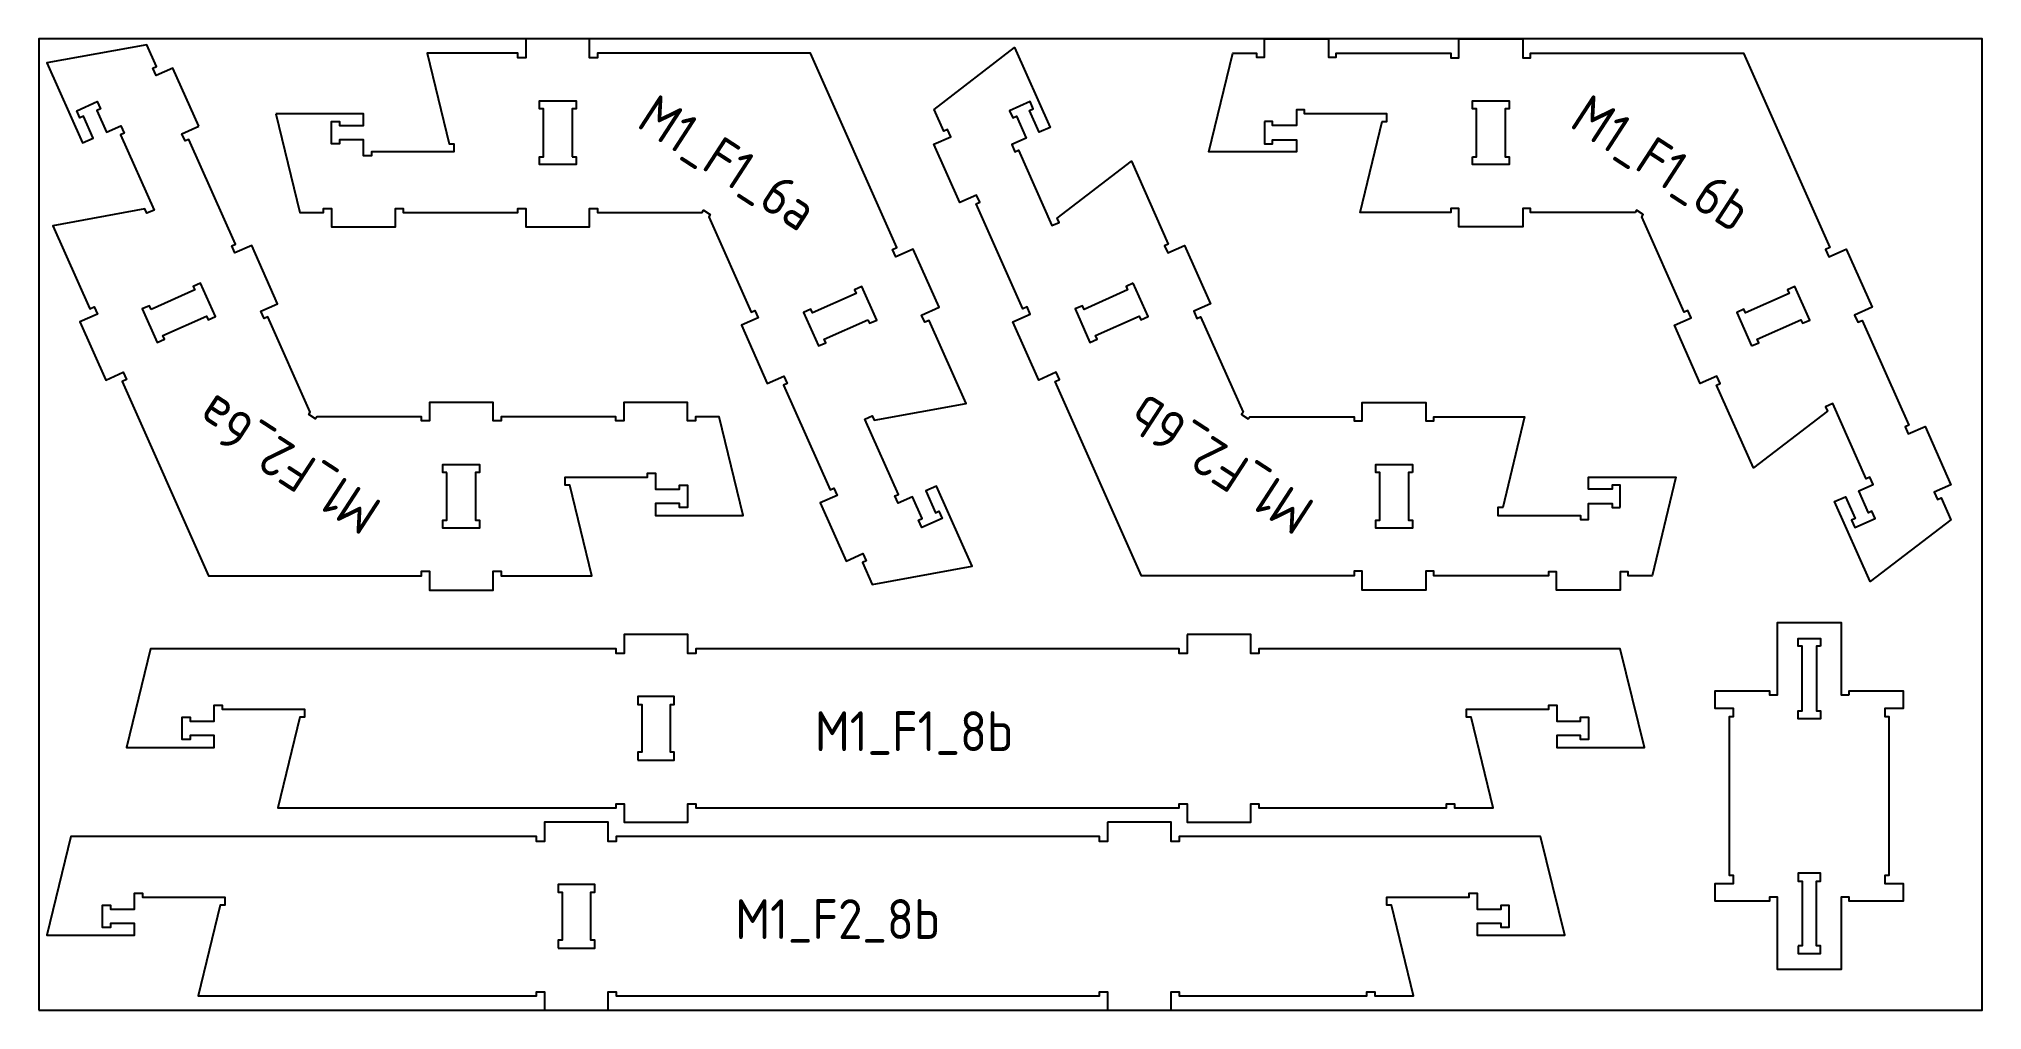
# Model space of a CAD drawing. Header units: millimetres. Extents: x -18174 to 50972, y 6312 to 16778.
# Drawn here: x 15512 to 17952, y 10273 to 11493 of the extents above; entities that cross this region are included whole.
import ezdxf

# ---------------------------------------------------------------- set-up
doc = ezdxf.new("R2010")
doc.units = ezdxf.units.MM
doc.header["$MEASUREMENT"] = 0
for name, color, linetype in [('freeswerk_CODES', 50, 'Continuous'), ('freeswerk_ELEMENTEN', 7, 'Continuous'), ('freeswerk_PLATEN', 3, 'Continuous')]:
    doc.layers.add(name, color=color, linetype=linetype)

msp = doc.modelspace()

# ---------------------------------------------------------------- texts
at = {"layer": 'freeswerk_CODES', "char_height": 50, "attachment_point": 1}
for s, insert, rotation in [('{\\Fiso|c0;M1_F1_6a}', (16288.2, 11425), 326.9761), ('{\\Fiso|c0;M1_F1_6b}', (17459.6, 11425), 326.9761), ('{\\Fiso|c0;M1_F2_6a}', (15918.3, 10867.5), 146.9761), ('{\\Fiso|c0;M1_F2_6b}', (17089.7, 10867.4), 146.9761)]:
    msp.add_mtext_dynamic_manual_height_columns(s, width=318.081, gutter_width=1456.3, heights=[0], dxfattribs=dict(at, insert=insert, rotation=rotation))
for s, insert in [('{\\Fiso|c0;M1_F1_8b}', (16486.7, 10647.9)), ('{\\Fiso|c0;M1_F2_8b}', (16386.7, 10411.9))]:
    msp.add_mtext_dynamic_manual_height_columns(s, width=318.081, gutter_width=1456.3, heights=[0], dxfattribs=dict(at, insert=insert))

# ---------------------------------------------------------------- linework, layer by layer
at = {"layer": 'freeswerk_ELEMENTEN'}
for points in [[(15809.9, 11398.5), (15839.9, 11274.5), (15869.9, 11274.5), (15869.9, 11279.5), (15879.9, 11279.5), (15879.9, 11256.5), (15959.9, 11256.5), (15959.9, 11279.5), (15969.9, 11279.5), (15969.9, 11274.5), (16113.9, 11274.5), (16113.9, 11279.5), (16123.9, 11279.5), (16123.9, 11256.5), (16203.9, 11256.5), (16203.9, 11279.5), (16213.9, 11279.5), (16213.9, 11274.5), (16345.2, 11274.5), (16346.9, 11277.2), (16355.3, 11271.8), (16353.5, 11269.1), (16406.8, 11149.1), (16411.4, 11151.1), (16415.4, 11142), (16394.4, 11132.7), (16426.9, 11059.6), (16447.9, 11068.9), (16452, 11059.8), (16447.4, 11057.7), (16505.9, 10926.1), (16510.5, 10928.2), (16514.5, 10919), (16493.5, 10909.7), (16526, 10836.6), (16547, 10845.9), (16551.1, 10836.8), (16546.5, 10834.7), (16558.7, 10807.3), (16684.2, 10830.2), (16639.5, 10930.8), (16625.8, 10924.7), (16638, 10897.3), (16642.5, 10899.3), (16646.6, 10890.2), (16621, 10878.8), (16617, 10887.9), (16621.5, 10890), (16609.3, 10917.4), (16591.1, 10909.3), (16587, 10918.4), (16591.6, 10920.4), (16549.6, 11015), (16558.7, 11019.1), (16561.1, 11013.7), (16676.5, 11034.7), (16630.2, 11138.9), (16624.7, 11136.5), (16620.7, 11145.6), (16642.6, 11155.4), (16610.1, 11228.5), (16588.2, 11218.7), (16584.1, 11227.9), (16589.6, 11230.3), (16481.1, 11474.5), (16213.9, 11474.5), (16213.9, 11468.5), (16203.9, 11468.5), (16203.9, 11492.5), (16123.9, 11492.5), (16123.9, 11468.5), (16113.9, 11468.5), (16113.9, 11474.5), (15999.9, 11474.5), (16027.5, 11360.5), (16033.5, 11360.5), (16033.5, 11350.5), (15929.9, 11350.5), (15929.9, 11345.5), (15919.9, 11345.5), (15919.9, 11365.5), (15889.9, 11365.5), (15889.9, 11360.5), (15879.9, 11360.5), (15879.9, 11388.5), (15889.9, 11388.5), (15889.9, 11383.5), (15919.9, 11383.5), (15919.9, 11398.5)], [(17051.4, 11388.5), (17051.4, 11360.5), (17061.4, 11360.5), (17061.4, 11365.5), (17091.4, 11365.5), (17091.4, 11350.5), (16981.4, 11350.5), (17011.4, 11474.5), (17041.4, 11474.5), (17041.4, 11469.5), (17051.4, 11469.5), (17051.4, 11492.5), (17131.4, 11492.5), (17131.4, 11469.5), (17141.4, 11469.5), (17141.4, 11474.5), (17285.4, 11474.5), (17285.4, 11468.5), (17295.4, 11468.5), (17295.4, 11492.5), (17375.4, 11492.5), (17375.4, 11468.5), (17385.4, 11468.5), (17385.4, 11474.5), (17652.6, 11474.5), (17761.1, 11230.3), (17755.6, 11227.9), (17759.7, 11218.7), (17781.6, 11228.5), (17814.1, 11155.4), (17792.2, 11145.6), (17796.2, 11136.5), (17801.7, 11138.9), (17860.2, 11007.3), (17855.6, 11005.3), (17859.6, 10996.2), (17880.7, 11005.5), (17913.1, 10932.4), (17892.1, 10923), (17896.2, 10913.9), (17900.8, 10915.9), (17912.9, 10888.5), (17811.8, 10810.8), (17767.1, 10911.3), (17780.8, 10917.4), (17793, 10890), (17788.4, 10887.9), (17792.5, 10878.8), (17818.1, 10890.2), (17814, 10899.3), (17809.5, 10897.3), (17797.3, 10924.7), (17815.6, 10932.8), (17811.5, 10941.9), (17806.9, 10939.9), (17764.9, 11034.6), (17755.7, 11030.5), (17758.2, 11025), (17665.2, 10953.5), (17618.9, 11057.7), (17623.5, 11059.8), (17619.4, 11068.9), (17598.4, 11059.6), (17565.9, 11132.7), (17586.9, 11142), (17582.9, 11151.1), (17578.3, 11149.1), (17525, 11269.1), (17526.8, 11271.8), (17518.4, 11277.2), (17516.7, 11274.5), (17385.4, 11274.5), (17385.4, 11279.5), (17375.4, 11279.5), (17375.4, 11256.5), (17295.4, 11256.5), (17295.4, 11279.5), (17285.4, 11279.5), (17285.4, 11274.5), (17171.4, 11274.5), (17199, 11388.5), (17205, 11388.5), (17205, 11398.5), (17101.4, 11398.5), (17101.4, 11403.5), (17091.4, 11403.5), (17091.4, 11383.5), (17061.4, 11383.5), (17061.4, 11388.5)], [(15713, 11382.8), (15680.5, 11455.9), (15659.5, 11446.6), (15655.4, 11455.7), (15660, 11457.7), (15647.8, 11485.1), (15522.3, 11462.2), (15567, 11361.7), (15580.7, 11367.8), (15568.5, 11395.2), (15563.9, 11393.2), (15559.9, 11402.3), (15585.5, 11413.7), (15589.5, 11404.5), (15584.9, 11402.5), (15597.1, 11375.1), (15615.4, 11383.2), (15619.5, 11374.1), (15614.9, 11372), (15656.9, 11277.4), (15647.8, 11273.4), (15645.4, 11278.8), (15530, 11257.7), (15576.3, 11153.5), (15581.8, 11156), (15585.8, 11146.8), (15563.9, 11137.1), (15596.4, 11064), (15618.3, 11073.7), (15622.4, 11064.6), (15616.9, 11062.1), (15725.4, 10817.9), (15992.6, 10817.9), (15992.6, 10823.9), (16002.6, 10823.9), (16002.6, 10799.9), (16082.6, 10799.9), (16082.6, 10823.9), (16092.6, 10823.9), (16092.6, 10817.9), (16206.6, 10817.9), (16179, 10931.9), (16173, 10931.9), (16173, 10941.9), (16276.6, 10941.9), (16276.6, 10946.9), (16286.6, 10946.9), (16286.6, 10926.9), (16316.6, 10926.9), (16316.6, 10931.9), (16326.6, 10931.9), (16326.6, 10903.9), (16316.6, 10903.9), (16316.6, 10908.9), (16286.6, 10908.9), (16286.6, 10893.9), (16396.6, 10893.9), (16366.6, 11017.9), (16336.6, 11017.9), (16336.6, 11012.9), (16326.6, 11012.9), (16326.6, 11035.9), (16246.6, 11035.9), (16246.6, 11012.9), (16236.6, 11012.9), (16236.6, 11017.9), (16092.6, 11017.9), (16092.6, 11012.9), (16082.6, 11012.9), (16082.6, 11035.9), (16002.6, 11035.9), (16002.6, 11012.9), (15992.6, 11012.9), (15992.6, 11017.9), (15861.3, 11017.9), (15859.5, 11015.2), (15851.2, 11020.7), (15852.9, 11023.4), (15799.6, 11143.3), (15795.1, 11141.3), (15791, 11150.5), (15812, 11159.8), (15779.6, 11232.9), (15758.5, 11223.6), (15754.5, 11232.7), (15759.1, 11234.7), (15700.6, 11366.3), (15696, 11364.3), (15692, 11373.4)], [(17497.9, 10903.9), (17497.9, 10931.9), (17487.9, 10931.9), (17487.9, 10926.9), (17457.9, 10926.9), (17457.9, 10941.9), (17567.9, 10941.9), (17537.9, 10817.9), (17507.9, 10817.9), (17507.9, 10822.9), (17497.9, 10822.9), (17497.9, 10799.9), (17417.9, 10799.9), (17417.9, 10822.9), (17407.9, 10822.9), (17407.9, 10817.9), (17263.9, 10817.9), (17263.9, 10823.9), (17253.9, 10823.9), (17253.9, 10799.9), (17173.9, 10799.9), (17173.9, 10823.9), (17163.9, 10823.9), (17163.9, 10817.9), (16896.7, 10817.9), (16788.2, 11062.1), (16793.7, 11064.6), (16789.7, 11073.7), (16767.7, 11064), (16735.2, 11137.1), (16757.2, 11146.8), (16753.1, 11156), (16747.6, 11153.5), (16689.2, 11285.1), (16693.7, 11287.2), (16689.7, 11296.3), (16668.7, 11287), (16636.2, 11360.1), (16657.2, 11369.4), (16653.1, 11378.6), (16648.6, 11376.5), (16636.4, 11403.9), (16737.5, 11481.7), (16782.2, 11381.2), (16768.5, 11375.1), (16756.3, 11402.5), (16760.9, 11404.5), (16756.8, 11413.7), (16731.2, 11402.3), (16735.3, 11393.2), (16739.9, 11395.2), (16752, 11367.8), (16733.8, 11359.7), (16737.8, 11350.5), (16742.4, 11352.5), (16784.4, 11257.9), (16793.6, 11261.9), (16791.1, 11267.4), (16884.1, 11338.9), (16930.4, 11234.7), (16925.8, 11232.7), (16929.9, 11223.6), (16950.9, 11232.9), (16983.4, 11159.8), (16962.4, 11150.5), (16966.4, 11141.3), (16971, 11143.3), (17024.3, 11023.4), (17022.5, 11020.7), (17030.9, 11015.2), (17032.7, 11017.9), (17163.9, 11017.9), (17163.9, 11012.9), (17173.9, 11012.9), (17173.9, 11035.9), (17253.9, 11035.9), (17253.9, 11012.9), (17263.9, 11012.9), (17263.9, 11017.9), (17377.9, 11017.9), (17350.3, 10903.9), (17344.3, 10903.9), (17344.3, 10893.9), (17447.9, 10893.9), (17447.9, 10888.9), (17457.9, 10888.9), (17457.9, 10908.9), (17487.9, 10908.9), (17487.9, 10903.9)], [(16181.9, 11344.5), (16186.9, 11344.5), (16186.9, 11334.5), (16140.9, 11334.5), (16140.9, 11344.5), (16145.9, 11344.5), (16145.9, 11404.5), (16140.9, 11404.5), (16140.9, 11414.5), (16186.9, 11414.5), (16186.9, 11404.5), (16181.9, 11404.5)], [(17312.4, 11344.5), (17317.4, 11344.5), (17317.4, 11404.5), (17312.4, 11404.5), (17312.4, 11414.5), (17358.4, 11414.5), (17358.4, 11404.5), (17353.4, 11404.5), (17353.4, 11344.5), (17358.4, 11344.5), (17358.4, 11334.5), (17312.4, 11334.5)], [(15653.2, 11152.7), (15651.2, 11157.3), (15642.1, 11153.2), (15660.7, 11111.2), (15669.9, 11115.2), (15667.9, 11119.8), (15722.7, 11144.2), (15724.7, 11139.6), (15733.9, 11143.7), (15715.2, 11185.7), (15706, 11181.6), (15708.1, 11177.1)], [(16553.2, 11139.7), (16555.3, 11135.2), (16564.4, 11139.2), (16545.7, 11181.3), (16536.6, 11177.2), (16538.6, 11172.6), (16483.8, 11148.3), (16481.8, 11152.9), (16472.6, 11148.8), (16491.3, 11106.8), (16500.4, 11110.8), (16498.4, 11115.4)], [(16886.5, 11185.7), (16877.4, 11181.6), (16879.4, 11177.1), (16824.6, 11152.7), (16822.6, 11157.3), (16813.4, 11153.2), (16832.1, 11111.2), (16841.2, 11115.2), (16839.2, 11119.8), (16894, 11144.2), (16896.1, 11139.6), (16905.2, 11143.7)], [(17662.8, 11106.8), (17671.9, 11110.8), (17669.9, 11115.4), (17724.7, 11139.7), (17726.8, 11135.2), (17735.9, 11139.2), (17717.2, 11181.3), (17708.1, 11177.2), (17710.1, 11172.6), (17655.3, 11148.3), (17653.3, 11152.9), (17644.1, 11148.8)], [(16024.6, 10947.9), (16019.6, 10947.9), (16019.6, 10957.9), (16065.6, 10957.9), (16065.6, 10947.9), (16060.6, 10947.9), (16060.6, 10887.9), (16065.6, 10887.9), (16065.6, 10877.9), (16019.6, 10877.9), (16019.6, 10887.9), (16024.6, 10887.9)], [(17236.9, 10947.9), (17231.9, 10947.9), (17231.9, 10887.9), (17236.9, 10887.9), (17236.9, 10877.9), (17190.9, 10877.9), (17190.9, 10887.9), (17195.9, 10887.9), (17195.9, 10947.9), (17190.9, 10947.9), (17190.9, 10957.9), (17236.9, 10957.9)], [(16954.2, 10744.5), (16954.2, 10720.5), (16944.2, 10720.5), (16944.2, 10726.5), (16337.2, 10726.5), (16337.2, 10720.5), (16327.2, 10720.5), (16327.2, 10744.5), (16247.2, 10744.5), (16247.2, 10720.5), (16237.2, 10720.5), (16237.2, 10726.5), (15652.3, 10726.5), (15622.3, 10602.5), (15732.3, 10602.5), (15732.3, 10617.5), (15702.3, 10617.5), (15702.3, 10612.5), (15692.3, 10612.5), (15692.3, 10640.5), (15702.3, 10640.5), (15702.3, 10635.5), (15732.3, 10635.5), (15732.3, 10655.5), (15742.3, 10655.5), (15742.3, 10650.5), (15845.9, 10650.5), (15845.9, 10640.5), (15839.9, 10640.5), (15812.3, 10526.5), (16237.2, 10526.5), (16237.2, 10531.5), (16247.2, 10531.5), (16247.2, 10508.5), (16327.2, 10508.5), (16327.2, 10531.5), (16337.2, 10531.5), (16337.2, 10526.5), (16944.2, 10526.5), (16944.2, 10531.5), (16954.2, 10531.5), (16954.2, 10508.5), (17034.2, 10508.5), (17034.2, 10531.5), (17044.2, 10531.5), (17044.2, 10526.5), (17279.9, 10526.5), (17279.9, 10531.5), (17289.9, 10531.5), (17289.9, 10526.5), (17338.2, 10526.5), (17310.6, 10640.5), (17304.7, 10640.5), (17304.7, 10650.5), (17408.2, 10650.5), (17408.2, 10655.5), (17418.2, 10655.5), (17418.2, 10635.5), (17448.2, 10635.5), (17448.2, 10640.5), (17458.2, 10640.5), (17458.2, 10612.5), (17448.2, 10612.5), (17448.2, 10617.5), (17418.2, 10617.5), (17418.2, 10602.5), (17528.2, 10602.5), (17497.9, 10726.5), (17044.2, 10726.5), (17044.2, 10720.5), (17034.2, 10720.5), (17034.2, 10744.5)], [(17785.2, 10668.5), (17785.2, 10673.5), (17853.2, 10673.5), (17853.2, 10651.5), (17830.2, 10651.5), (17830.2, 10641.5), (17835.2, 10641.5), (17835.2, 10441.5), (17830.2, 10441.5), (17830.2, 10431.5), (17853.2, 10431.5), (17853.2, 10409.5), (17785.2, 10409.5), (17785.2, 10414.5), (17775.2, 10414.5), (17775.2, 10323.5), (17695.2, 10323.5), (17695.2, 10414.5), (17685.2, 10414.5), (17685.2, 10409.5), (17617.2, 10409.5), (17617.2, 10431.5), (17640.2, 10431.5), (17640.2, 10441.5), (17635.2, 10441.5), (17635.2, 10641.5), (17640.2, 10641.5), (17640.2, 10651.5), (17617.2, 10651.5), (17617.2, 10673.5), (17685.2, 10673.5), (17685.2, 10668.5), (17695.2, 10668.5), (17695.2, 10759.5), (17775.2, 10759.5), (17775.2, 10668.5)], [(17749.2, 10729.5), (17744.2, 10729.5), (17744.2, 10648.5), (17749.2, 10648.5), (17749.2, 10638.5), (17721.2, 10638.5), (17721.2, 10648.5), (17726.2, 10648.5), (17726.2, 10729.5), (17721.2, 10729.5), (17721.2, 10739.5), (17749.2, 10739.5)], [(16264.2, 10586.5), (16310.2, 10586.5), (16310.2, 10596.5), (16305.2, 10596.5), (16305.2, 10656.5), (16310.2, 10656.5), (16310.2, 10666.5), (16264.2, 10666.5), (16264.2, 10656.5), (16269.2, 10656.5), (16269.2, 10596.5), (16264.2, 10596.5)], [(16854.2, 10508.5), (16854.2, 10484.5), (16844.2, 10484.5), (16844.2, 10490.5), (16237.2, 10490.5), (16237.2, 10484.5), (16227.2, 10484.5), (16227.2, 10508.5), (16147.2, 10508.5), (16147.2, 10484.5), (16137.2, 10484.5), (16137.2, 10490.5), (15552.3, 10490.5), (15522.3, 10366.5), (15632.3, 10366.5), (15632.3, 10381.5), (15602.3, 10381.5), (15602.3, 10376.5), (15592.3, 10376.5), (15592.3, 10404.5), (15602.3, 10404.5), (15602.3, 10399.5), (15632.3, 10399.5), (15632.3, 10419.5), (15642.3, 10419.5), (15642.3, 10414.5), (15745.9, 10414.5), (15745.9, 10404.5), (15739.9, 10404.5), (15712.3, 10290.5), (16137.2, 10290.5), (16137.2, 10295.5), (16147.2, 10295.5), (16147.2, 10272.5), (16227.2, 10272.5), (16227.2, 10295.5), (16237.2, 10295.5), (16237.2, 10290.5), (16844.2, 10290.5), (16844.2, 10295.5), (16854.2, 10295.5), (16854.2, 10272.5), (16934.2, 10272.5), (16934.2, 10295.5), (16944.2, 10295.5), (16944.2, 10290.5), (17179.9, 10290.5), (17179.9, 10295.5), (17189.9, 10295.5), (17189.9, 10290.5), (17238.2, 10290.5), (17210.6, 10404.5), (17204.7, 10404.5), (17204.7, 10414.5), (17308.2, 10414.5), (17308.2, 10419.5), (17318.2, 10419.5), (17318.2, 10399.5), (17348.2, 10399.5), (17348.2, 10404.5), (17358.2, 10404.5), (17358.2, 10376.5), (17348.2, 10376.5), (17348.2, 10381.5), (17318.2, 10381.5), (17318.2, 10366.5), (17428.2, 10366.5), (17397.9, 10490.5), (16944.2, 10490.5), (16944.2, 10484.5), (16934.2, 10484.5), (16934.2, 10508.5)], [(17721.2, 10353.5), (17721.2, 10343.5), (17749.2, 10343.5), (17749.2, 10353.5), (17744.2, 10353.5), (17744.2, 10434.5), (17749.2, 10434.5), (17749.2, 10444.5), (17721.2, 10444.5), (17721.2, 10434.5), (17726.2, 10434.5), (17726.2, 10353.5)], [(16164.2, 10350.5), (16210.2, 10350.5), (16210.2, 10360.5), (16205.2, 10360.5), (16205.2, 10420.5), (16210.2, 10420.5), (16210.2, 10430.5), (16164.2, 10430.5), (16164.2, 10420.5), (16169.2, 10420.5), (16169.2, 10360.5), (16164.2, 10360.5)]]:
    msp.add_lwpolyline(points, close=True, dxfattribs=at)
at = {"layer": 'freeswerk_PLATEN'}
msp.add_lwpolyline([(15512.3, 10272.5), (17952.3, 10272.5), (17952.3, 11492.5), (15512.3, 11492.5)], close=True, dxfattribs=at)

msp.set_redraw_order([(e.dxf.handle, doc.entitydb.next_handle()) for e in msp.query("TEXT MTEXT ATTDEF DIMENSION ARC_DIMENSION")])  # texts and dimensions are drawn at this point

doc.saveas('drawing.dxf')
